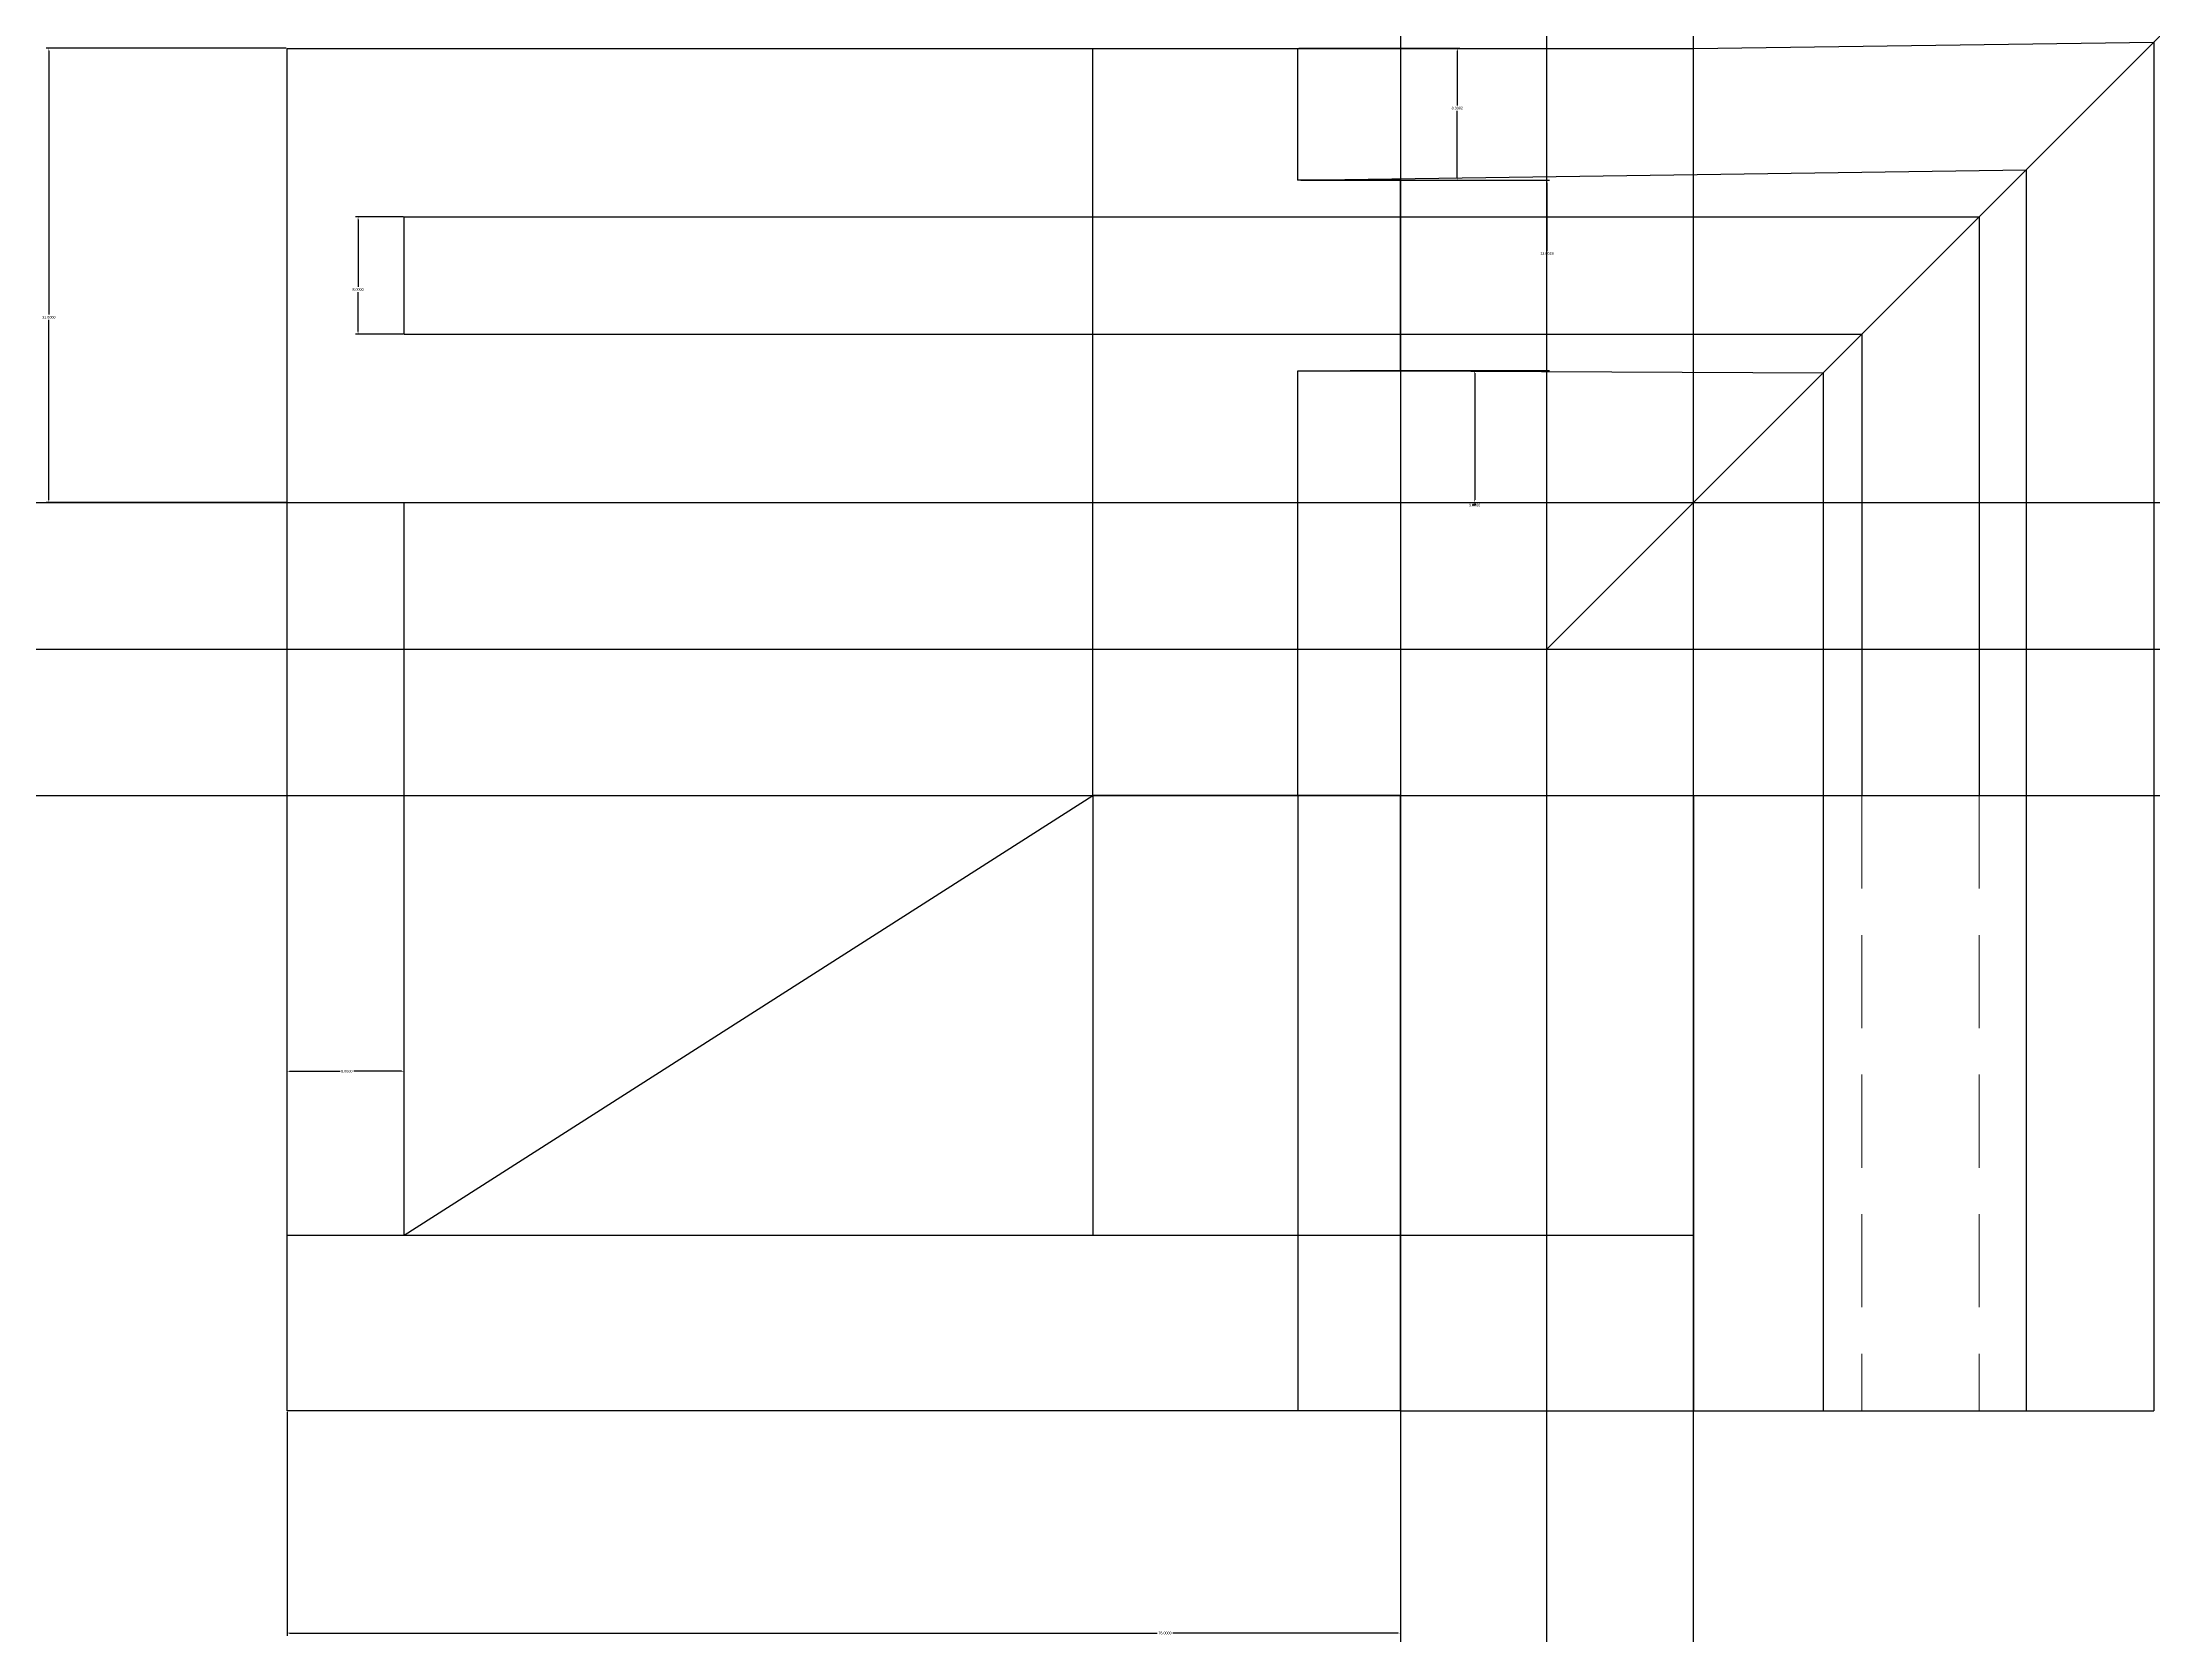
# Model space of a CAD drawing. Header units: millimetres. Extents: x 1469 to 7799, y 1414 to 1806.
# Drawn here: x 1715.9 to 1860.1, y 1542.7 to 1651.5 of the extents above; entities that cross this region are included whole.
import ezdxf

# ---------------------------------------------------------------- set-up
doc = ezdxf.new("R2010")
doc.units = ezdxf.units.MM
doc.linetypes.add('HIDDEN', pattern=[9.525, 6.35, -3.175])
doc.layers.add('dimension', color=210, linetype='Continuous', lineweight=15)
doc.layers.add('hidden line', color=40, linetype='HIDDEN', lineweight=20)
doc.layers.add('drawing', color=7, linetype='Continuous')
doc.layers.add('porjection line', color=130, linetype='Continuous', transparency=0.8)
doc.layers.add('ref line', color=10, linetype='Continuous', transparency=0.8)
doc.styles.get("Standard").update_dxf_attribs({"font": 'arial.ttf'})
doc.dimstyles.get("Standard").update_dxf_attribs({"dimtxt": 0.18, "dimasz": 0.18, "dimexe": 0.18, "dimexo": 0.0625, "dimgap": 0.09, "dimtad": 0, "dimtih": 1, "dimtoh": 1, "dimdec": 4, "dimzin": 0, "dimdsep": 46, "dimtxsty": 'Standard', "dimcen": 0.09, "dimadec": 0, "dimazin": 0, "dimtfac": 1, "dimtdec": 4, "dimtofl": 0, "dimtmove": 0, "dimatfit": 3, "dimfxl": 1, "dimtolj": 1, "dimtzin": 0, "dimarcsym": 0})

# ---------------------------------------------------------------- blocks, each defined once
blk = doc.blocks.new('*D400')
at = {"layer": 'Defpoints', "color": 0, "transparency": 16777216}
for p in [(1732.65, 1651.05), (1716.39, 1620.05), (1732.65, 1620.05)]:
    blk.add_point(p, dxfattribs=at)
at = {"layer": 'dimension', "color": 0, "lineweight": -2, "transparency": 16777216}
for p, q in [((1732.59, 1651.05), (1716.21, 1651.05)), ((1716.39, 1650.87), (1716.39, 1632.87)), ((1716.39, 1620.23), (1716.39, 1632.51)), ((1732.59, 1620.05), (1716.21, 1620.05))]:
    blk.add_line(p, q, dxfattribs=at)
at = {"layer": 'dimension', "color": 0, "transparency": 16777216}
for points in [[(1716.36, 1650.87), (1716.42, 1650.87), (1716.39, 1651.05)], [(1716.36, 1620.23), (1716.42, 1620.23), (1716.39, 1620.05)]]:
    blk.add_solid(points, dxfattribs=at)
at = {"layer": 'dimension', "color": 0, "transparency": 16777216, "insert": (1716.39, 1632.69), "char_height": 0.18, "attachment_point": 5}
blk.add_mtext('\\A1;31.0000', dxfattribs=at)
blk = doc.blocks.new('*D401')
at = {"layer": 'Defpoints', "color": 0, "transparency": 16777216}
for p in [(1732.65, 1558.05), (1808.65, 1558.05), (1808.65, 1542.88)]:
    blk.add_point(p, dxfattribs=at)
at = {"layer": 'dimension', "color": 0, "lineweight": -2, "transparency": 16777216}
for p, q in [((1732.65, 1557.98), (1732.65, 1542.7)), ((1808.65, 1557.98), (1808.65, 1542.7)), ((1732.83, 1542.88), (1792.05, 1542.88)), ((1808.47, 1542.88), (1793.12, 1542.88))]:
    blk.add_line(p, q, dxfattribs=at)
at = {"layer": 'dimension', "color": 0, "transparency": 16777216}
for points in [[(1732.83, 1542.91), (1732.83, 1542.85), (1732.65, 1542.88)], [(1808.47, 1542.91), (1808.47, 1542.85), (1808.65, 1542.88)]]:
    blk.add_solid(points, dxfattribs=at)
at = {"layer": 'dimension', "color": 0, "transparency": 16777216, "insert": (1792.58, 1542.88), "char_height": 0.18, "attachment_point": 5}
blk.add_mtext('\\A1;76.0000', dxfattribs=at)
blk = doc.blocks.new('*D402')
at = {"layer": 'Defpoints', "color": 0, "transparency": 16777216}
for p in [(1801.65, 1651.05), (1801.78, 1642.05), (1812.53, 1642.05)]:
    blk.add_point(p, dxfattribs=at)
at = {"layer": 'dimension', "color": 0, "lineweight": -2, "transparency": 16777216}
for p, q in [((1801.72, 1651.05), (1812.71, 1651.05)), ((1812.53, 1650.87), (1812.53, 1647.15)), ((1812.53, 1642.23), (1812.53, 1646.78)), ((1801.85, 1642.05), (1812.71, 1642.05))]:
    blk.add_line(p, q, dxfattribs=at)
at = {"layer": 'dimension', "color": 0, "transparency": 16777216}
for points in [[(1812.5, 1650.87), (1812.56, 1650.87), (1812.53, 1651.05)], [(1812.5, 1642.23), (1812.56, 1642.23), (1812.53, 1642.05)]]:
    blk.add_solid(points, dxfattribs=at)
at = {"layer": 'dimension', "color": 0, "transparency": 16777216, "insert": (1812.53, 1646.97), "char_height": 0.18, "attachment_point": 5}
blk.add_mtext('\\A1;8.9982', dxfattribs=at)
blk = doc.blocks.new('*D403')
at = {"layer": 'Defpoints', "color": 0, "transparency": 16777216}
for p in [(1807.28, 1642.05), (1805.15, 1629.05), (1818.65, 1629.05)]:
    blk.add_point(p, dxfattribs=at)
at = {"layer": 'dimension', "color": 0, "lineweight": -2, "transparency": 16777216}
for p, q in [((1807.34, 1642.05), (1818.83, 1642.05)), ((1818.65, 1641.87), (1818.65, 1637.23)), ((1818.65, 1629.23), (1818.65, 1636.87)), ((1805.22, 1629.05), (1818.83, 1629.05))]:
    blk.add_line(p, q, dxfattribs=at)
at = {"layer": 'dimension', "color": 0, "transparency": 16777216}
for points in [[(1818.62, 1641.87), (1818.68, 1641.87), (1818.65, 1642.05)], [(1818.62, 1629.23), (1818.68, 1629.23), (1818.65, 1629.05)]]:
    blk.add_solid(points, dxfattribs=at)
at = {"layer": 'dimension', "color": 0, "transparency": 16777216, "insert": (1818.65, 1637.05), "char_height": 0.18, "attachment_point": 5}
blk.add_mtext('\\A1;13.0018', dxfattribs=at)
blk = doc.blocks.new('*D404')
at = {"layer": 'Defpoints', "color": 0, "transparency": 16777216}
for p in [(1805.15, 1629.05), (1801.65, 1620.05), (1813.72, 1620.05)]:
    blk.add_point(p, dxfattribs=at)
at = {"layer": 'dimension', "color": 0, "lineweight": -2, "transparency": 16777216}
for p, q in [((1805.22, 1629.05), (1813.9, 1629.05)), ((1813.72, 1628.87), (1813.72, 1620.23)), ((1801.72, 1620.05), (1813.9, 1620.05)), ((1813.72, 1619.87), (1813.54, 1619.87)), ((1813.72, 1620.05), (1813.72, 1619.87))]:
    blk.add_line(p, q, dxfattribs=at)
at = {"layer": 'dimension', "color": 0, "transparency": 16777216}
for points in [[(1813.69, 1628.87), (1813.75, 1628.87), (1813.72, 1629.05)], [(1813.69, 1620.23), (1813.75, 1620.23), (1813.72, 1620.05)]]:
    blk.add_solid(points, dxfattribs=at)
at = {"layer": 'dimension', "color": 0, "transparency": 16777216, "insert": (1813.72, 1619.87), "char_height": 0.18, "attachment_point": 5}
blk.add_mtext('\\A1;9.0000', dxfattribs=at)
blk = doc.blocks.new('*D405')
at = {"layer": 'Defpoints', "color": 0, "transparency": 16777216}
for p in [(1740.65, 1639.55), (1737.5, 1631.55), (1740.65, 1631.55)]:
    blk.add_point(p, dxfattribs=at)
at = {"layer": 'dimension', "color": 0, "lineweight": -2, "transparency": 16777216}
for p, q in [((1740.59, 1639.55), (1737.32, 1639.55)), ((1737.5, 1639.37), (1737.5, 1634.77)), ((1737.5, 1631.73), (1737.5, 1634.4)), ((1740.59, 1631.55), (1737.32, 1631.55))]:
    blk.add_line(p, q, dxfattribs=at)
at = {"layer": 'dimension', "color": 0, "transparency": 16777216}
for points in [[(1737.47, 1639.37), (1737.53, 1639.37), (1737.5, 1639.55)], [(1737.47, 1631.73), (1737.53, 1631.73), (1737.5, 1631.55)]]:
    blk.add_solid(points, dxfattribs=at)
at = {"layer": 'dimension', "color": 0, "transparency": 16777216, "insert": (1737.5, 1634.59), "char_height": 0.18, "attachment_point": 5}
blk.add_mtext('\\A1;8.0000', dxfattribs=at)
blk = doc.blocks.new('*D406')
at = {"layer": 'Defpoints', "color": 0, "transparency": 16777216}
for p in [(1740.65, 1581.23), (1732.65, 1570.05), (1740.65, 1570.05)]:
    blk.add_point(p, dxfattribs=at)
at = {"layer": 'dimension', "color": 0, "lineweight": -2, "transparency": 16777216}
for p, q in [((1732.65, 1570.11), (1732.65, 1581.41)), ((1732.83, 1581.23), (1736.27, 1581.23)), ((1740.47, 1581.23), (1737.2, 1581.23)), ((1740.65, 1570.11), (1740.65, 1581.41))]:
    blk.add_line(p, q, dxfattribs=at)
at = {"layer": 'dimension', "color": 0, "transparency": 16777216}
for points in [[(1732.83, 1581.26), (1732.83, 1581.2), (1732.65, 1581.23)], [(1740.47, 1581.26), (1740.47, 1581.2), (1740.65, 1581.23)]]:
    blk.add_solid(points, dxfattribs=at)
at = {"layer": 'dimension', "color": 0, "transparency": 16777216, "insert": (1736.73, 1581.23), "char_height": 0.18, "attachment_point": 5}
blk.add_mtext('\\A1;8.0000', dxfattribs=at)

msp = doc.modelspace()

# ---------------------------------------------------------------- linework, layer by layer
at = {"layer": 'drawing'}
for p, q in [((1732.65467, 1620.04556), (1732.65467, 1651.04556)), ((1732.65467, 1651.04556), (1801.65467, 1651.04556)), ((1787.65467, 1620.04556), (1787.65467, 1651.04556)), ((1801.65467, 1642.04556), (1801.65467, 1651.04556)), ((1808.65467, 1642.04556), (1801.65467, 1642.04556)), ((1808.65467, 1629.04556), (1808.65467, 1642.04556)), ((1740.65467, 1631.54556), (1740.65467, 1639.54556)), ((1740.65467, 1639.54556), (1787.65467, 1639.54556)), ((1740.65467, 1631.54556), (1787.65467, 1631.54556)), ((1801.65467, 1620.04556), (1801.65467, 1629.04556)), ((1801.65467, 1629.04556), (1808.65467, 1629.04556)), ((1732.65467, 1620.04556), (1801.65467, 1620.04556)), ((1740.65467, 1570.04556), (1787.65467, 1600.04556)), ((1801.65467, 1600.04556), (1787.65467, 1600.04556)), ((1787.65467, 1600.04556), (1787.65467, 1570.04556)), ((1808.65467, 1600.04556), (1801.65467, 1600.04556)), ((1801.65467, 1600.04556), (1801.65467, 1558.04556)), ((1808.65467, 1558.04556), (1808.65467, 1600.04556)), ((1828.65467, 1600.04556), (1828.65467, 1558.04556)), ((1828.65467, 1600.04556), (1860.07447, 1600.04556)), ((1837.49925, 1600.04556), (1837.49925, 1558.04556)), ((1851.36722, 1600.04556), (1851.36722, 1558.04556)), ((1860.07447, 1600.04556), (1860.07447, 1558.04556)), ((1732.65467, 1558.04556), (1732.65467, 1570.04556)), ((1732.65467, 1570.04556), (1787.65467, 1570.04556)), ((1808.65467, 1558.04556), (1732.65467, 1558.04556)), ((1828.65467, 1558.04556), (1860.07447, 1558.04556))]:
    msp.add_line(p, q, dxfattribs=at)
at = {"layer": 'hidden line'}
for p, q in [((1840.15467, 1600.04556), (1840.15467, 1558.04556)), ((1848.15467, 1600.04556), (1848.15467, 1558.04556))]:
    msp.add_line(p, q, dxfattribs=at)
at = {"layer": 'porjection line'}
for p, direction in [((1808.65467, 1610.04556), (0, -1)), ((1818.65467, 1610.04556), (0, 1)), ((1828.65467, 1610.04556), (0, 1)), ((1567.67266, 1620.04556), (1, 0)), ((1567.67266, 1610.04556), (1, 0)), ((1567.67266, 1600.04556), (1, 0))]:
    msp.add_xline(p, direction, dxfattribs=at)
msp.add_ray((1818.65467, 1610.04556), (0.707106781, 0.707106781), dxfattribs=at)
at = {"layer": 'ref line'}
for p, q in [((1801.65467, 1651.04556), (1828.65467, 1651.04556)), ((1828.65467, 1651.04556), (1860.07447, 1651.46536)), ((1860.07447, 1651.46536), (1860.07447, 1600.04556)), ((1801.65467, 1642.04556), (1851.36722, 1642.75811)), ((1851.36722, 1642.75811), (1851.36722, 1600.04556)), ((1787.65467, 1639.54556), (1848.15467, 1639.54556)), ((1848.15467, 1639.54556), (1848.15467, 1600.04556)), ((1787.65467, 1631.54556), (1840.15467, 1631.54556)), ((1840.15467, 1631.54556), (1840.15467, 1600.04556)), ((1808.65467, 1629.04556), (1837.49925, 1628.89014)), ((1837.49925, 1628.89014), (1837.49925, 1600.04556)), ((1732.65467, 1570.04556), (1732.65467, 1620.04556)), ((1740.65467, 1570.04556), (1740.65467, 1620.04556)), ((1787.65467, 1600.04556), (1787.65467, 1620.04556)), ((1801.65467, 1600.04556), (1801.65467, 1620.04556)), ((1808.65467, 1600.04556), (1828.65467, 1600.04556)), ((1787.65467, 1570.04556), (1828.65467, 1570.04556)), ((1808.65467, 1558.04556), (1828.65467, 1558.04556))]:
    msp.add_line(p, q, dxfattribs=at)

# ---------------------------------------------------------------- dimensions: what is measured, and where the dimension line sits
at = {"layer": 'dimension'}
for base, p1, p2, picture, middle in [((1716.38578, 1620.04556), (1732.65467, 1651.04556), (1732.65467, 1620.04556), '*D400', (1716.38578, 1632.6906)), ((1812.525991, 1642.047411), (1801.654673, 1651.045562), (1801.783647, 1642.047411), '*D402', (1812.525991, 1646.965861)), ((1818.654673, 1629.045562), (1807.276069, 1642.047411), (1805.154673, 1629.045562), '*D403', (1818.654673, 1637.047411)), ((1737.49928, 1631.54556), (1740.65467, 1639.54556), (1740.65467, 1631.54556), '*D405', (1737.49928, 1634.58633)), ((1813.71658, 1620.04556), (1805.15467, 1629.04556), (1801.65467, 1620.04556), '*D404', (1813.71658, 1619.86556))]:
    dim = msp.add_linear_dim(base=base, p1=p1, p2=p2, angle=90, dimstyle='Standard', dxfattribs=at)
    dim.commit()
    dim.dimension.update_dxf_attribs({"geometry": picture, "text_midpoint": middle, "dimtype": 160})
for base, p1, p2, picture, middle in [((1740.65467, 1581.22632), (1732.65467, 1570.04556), (1740.65467, 1570.04556), '*D406', (1736.73255, 1581.22632)), ((1808.65467, 1542.87539), (1732.65467, 1558.04556), (1808.65467, 1558.04556), '*D401', (1792.58359, 1542.87539))]:
    dim = msp.add_linear_dim(base=base, p1=p1, p2=p2, dimstyle='Standard', dxfattribs=at)
    dim.commit()
    dim.dimension.update_dxf_attribs({"geometry": picture, "text_midpoint": middle, "dimtype": 160})

doc.saveas('drawing.dxf')
